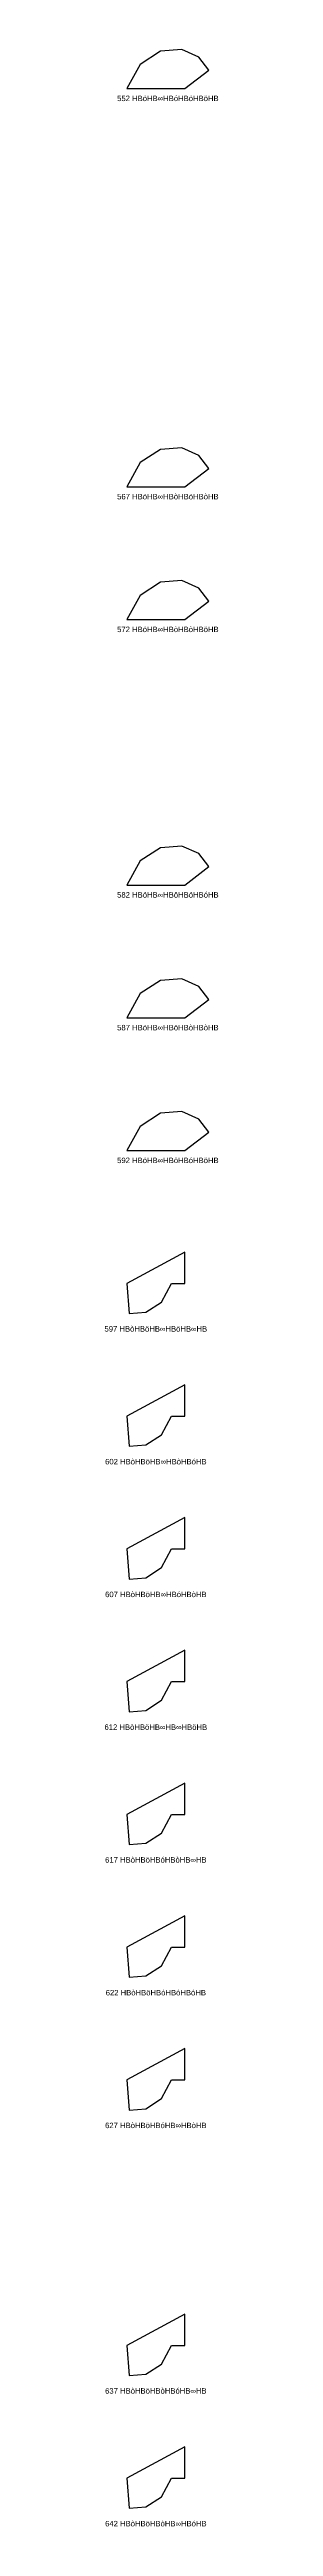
# Model space of a CAD drawing. Header units: millimetres. Extents: x 122552 to 1654769, y -10280102 to 62068.
# Drawn here: x 1423273 to 1445970, y -6429558 to -5932329 of the extents above; entities that cross this region are included whole.
import ezdxf
from ezdxf.enums import TextEntityAlignment as Align

# ---------------------------------------------------------------- set-up
doc = ezdxf.new("R2010")
doc.units = ezdxf.units.MM
doc.styles.add('Arial', font='arial_0.ttf')

msp = doc.modelspace()

# ---------------------------------------------------------------- linework, layer by layer
for points in [[(1438659, -5932329), (1434402, -5932666), (1430330, -5935314), (1427693, -5940171), (1439281, -5940171), (1444098, -5936467), (1442088, -5933852)], [(1438659, -6012275), (1434402, -6012612), (1430330, -6015260), (1427693, -6020117), (1439281, -6020117), (1444098, -6016413), (1442088, -6013798)], [(1438659, -6038923), (1434402, -6039261), (1430330, -6041908), (1427693, -6046766), (1439281, -6046766), (1444098, -6043061), (1442088, -6040447)], [(1438659, -6092221), (1434402, -6092558), (1430330, -6095206), (1427693, -6100063), (1439281, -6100063), (1444098, -6096359), (1442088, -6093744)], [(1438659, -6118869), (1434402, -6119207), (1430330, -6121854), (1427693, -6126712), (1439281, -6126712), (1444098, -6123007), (1442088, -6120393)], [(1438659, -6145518), (1434402, -6145856), (1430330, -6148503), (1427693, -6153361), (1439281, -6153361), (1444098, -6149656), (1442088, -6147042)], [(1436644, -6180009), (1439281, -6180009), (1439281, -6173721), (1427693, -6180009), (1428174, -6186068), (1431462, -6185807), (1434608, -6183762)], [(1436644, -6206658), (1439281, -6206658), (1439281, -6200370), (1427693, -6206658), (1428174, -6212716), (1431462, -6212456), (1434608, -6210411)], [(1436644, -6233307), (1439281, -6233307), (1439281, -6227018), (1427693, -6233307), (1428174, -6239365), (1431462, -6239104), (1434608, -6237059)], [(1436644, -6259955), (1439281, -6259955), (1439281, -6253667), (1427693, -6259955), (1428174, -6266014), (1431462, -6265753), (1434608, -6263708)], [(1436644, -6286604), (1439281, -6286604), (1439281, -6280316), (1427693, -6286604), (1428174, -6292662), (1431462, -6292402), (1434608, -6290357)], [(1436644, -6313253), (1439281, -6313253), (1439281, -6306964), (1427693, -6313253), (1428174, -6319311), (1431462, -6319050), (1434608, -6317005)], [(1436644, -6339901), (1439281, -6339901), (1439281, -6333613), (1427693, -6339901), (1428174, -6345960), (1431462, -6345699), (1434608, -6343654)], [(1436644, -6393199), (1439281, -6393199), (1439281, -6386910), (1427693, -6393199), (1428174, -6399257), (1431462, -6398996), (1434608, -6396951)], [(1436644, -6419847), (1439281, -6419847), (1439281, -6413559), (1427693, -6419847), (1428174, -6425906), (1431462, -6425645), (1434608, -6423600)]]:
    msp.add_lwpolyline(points, close=True)

# ---------------------------------------------------------------- texts
at = {"style": 'Arial'}
for s, p in [('552 HBöHB∞HBóHBöHBöHB', (1435896, -5942132)), ('567 HBöHB∞HBòHBöHBòHB', (1435896, -6022078)), ('572 HBöHB∞HBòHBòHBöHB', (1435896, -6048727)), ('582 HBöHB∞HBöHBöHBóHB', (1435896, -6102024)), ('587 HBöHB∞HBöHBòHBòHB', (1435896, -6128673)), ('592 HBöHB∞HBöHBóHBöHB', (1435896, -6155321)), ('597 HBòHBöHB∞HBöHB∞HB', (1433487, -6189154)), ('602 HBòHBöHB∞HBòHBóHB', (1433487, -6215803)), ('607 HBòHBöHB∞HBóHBòHB', (1433487, -6242452)), ('612 HBòHBöHB∞HB∞HBöHB', (1433487, -6269100)), ('617 HBòHBöHBóHBòHB∞HB', (1433487, -6295749)), ('622 HBòHBöHBóHBóHBóHB', (1433487, -6322398)), ('627 HBòHBöHBóHB∞HBòHB', (1433487, -6349046)), ('637 HBòHBöHBòHBóHB∞HB', (1433487, -6402344)), ('642 HBòHBöHBòHB∞HBóHB', (1433487, -6428992))]:
    msp.add_text(s, height=1100, dxfattribs=at).set_placement(p, align=Align.MIDDLE_CENTER)

doc.saveas('drawing.dxf')
